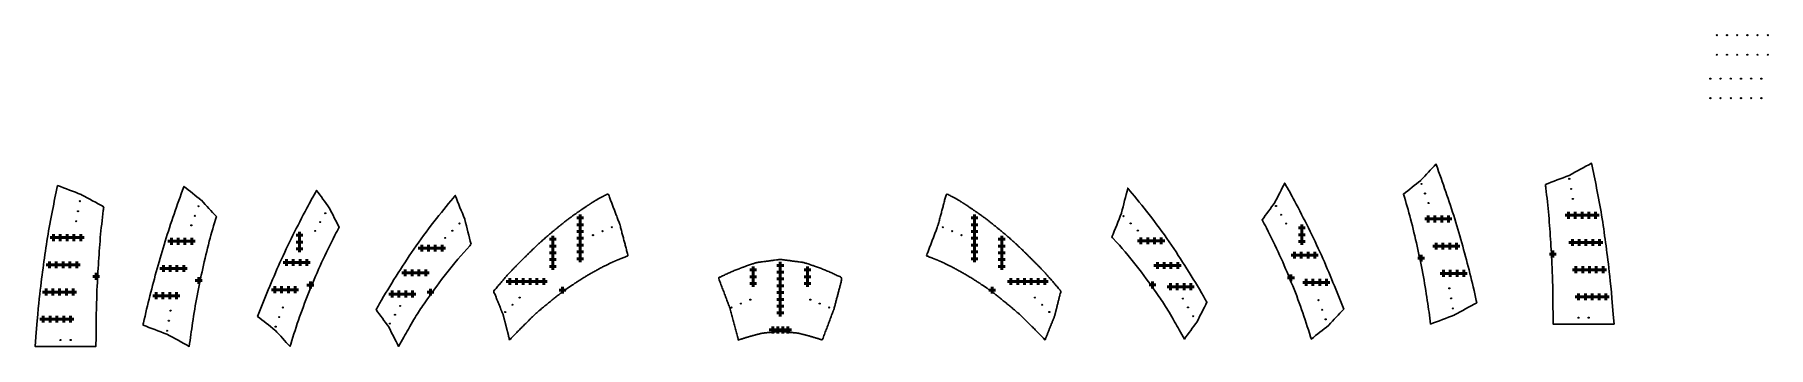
# Model space of a CAD drawing. Header units: inches. Extents: x -1683 to 11264, y -1696 to 865.
# Drawn here: x 7470 to 8490, y -403 to -219 of the extents above; entities that cross this region are included whole.
import ezdxf

# ---------------------------------------------------------------- set-up
doc = ezdxf.new("R2010")
doc.units = ezdxf.units.IN
doc.header["$MEASUREMENT"] = 0
doc.header["$PDMODE"] = 2
doc.header["$PDSIZE"] = 2
doc.layers.add('Drilling', color=3, linetype='Continuous', lineweight=13)
doc.layers.add('Engrave', color=4, linetype='Continuous', lineweight=50)

# ---------------------------------------------------------------- blocks, each defined once
blk = doc.blocks.new('*U2185')
at = {"layer": 'Engrave'}
blk.add_point((0, 0), dxfattribs=at)
blk = doc.blocks.new('*U2186')
at = {"layer": 'Engrave', "color": 0, "linetype": 'ByBlock', "lineweight": -2, "transparency": 16777216}
for p in [(0, 0), (4, 0), (8, 0), (12, 0), (16, 0)]:
    blk.add_blockref('*U2185', p, dxfattribs=at)
blk = doc.blocks.new('*U2187')
at = {"layer": 'Engrave'}
blk.add_point((0, 0), dxfattribs=at)
blk = doc.blocks.new('*U2188')
at = {"layer": 'Engrave', "color": 0, "linetype": 'ByBlock', "lineweight": -2, "transparency": 16777216}
for p in [(0, 0), (4, 0), (8, 0), (12, 0), (16, 0)]:
    blk.add_blockref('*U2187', p, dxfattribs=at)
blk = doc.blocks.new('*U2189')
at = {"layer": 'Engrave'}
blk.add_point((0, 0), dxfattribs=at)
blk = doc.blocks.new('*U2190')
at = {"layer": 'Engrave', "color": 0, "linetype": 'ByBlock', "lineweight": -2, "transparency": 16777216}
for p in [(0, 0), (4, 0), (8, 0), (12, 0), (16, 0)]:
    blk.add_blockref('*U2189', p, dxfattribs=at)
blk = doc.blocks.new('*U2191')
at = {"layer": 'Engrave'}
blk.add_point((0, 0), dxfattribs=at)
blk = doc.blocks.new('*U2192')
at = {"layer": 'Engrave', "color": 0, "linetype": 'ByBlock', "lineweight": -2, "transparency": 16777216}
for p in [(0, 0), (4, 0), (8, 0), (12, 0), (16, 0)]:
    blk.add_blockref('*U2191', p, dxfattribs=at)
blk = doc.blocks.new('*U2193')
at = {"layer": 'Engrave'}
blk.add_point((0, 0), dxfattribs=at)
blk = doc.blocks.new('*U2194')
at = {"layer": 'Engrave', "color": 0, "linetype": 'ByBlock', "lineweight": -2, "transparency": 16777216}
for p in [(0, 0), (4, 0), (8, 0), (12, 0)]:
    blk.add_blockref('*U2193', p, dxfattribs=at)
blk = doc.blocks.new('*U2195')
at = {"layer": 'Engrave'}
blk.add_point((0, 0), dxfattribs=at)
blk = doc.blocks.new('*U2196')
at = {"layer": 'Engrave', "color": 0, "linetype": 'ByBlock', "lineweight": -2, "transparency": 16777216}
for p in [(0, 0), (4, 0), (8, 0), (12, 0)]:
    blk.add_blockref('*U2195', p, dxfattribs=at)
blk = doc.blocks.new('*U2197')
at = {"layer": 'Engrave'}
blk.add_point((0, 0), dxfattribs=at)
blk = doc.blocks.new('*U2198')
at = {"layer": 'Engrave', "color": 0, "linetype": 'ByBlock', "lineweight": -2, "transparency": 16777216}
for p in [(0, 0), (4, 0), (8, 0), (12, 0)]:
    blk.add_blockref('*U2197', p, dxfattribs=at)
blk = doc.blocks.new('*U2199')
at = {"layer": 'Engrave'}
blk.add_point((0, 0), dxfattribs=at)
blk = doc.blocks.new('*U2200')
at = {"layer": 'Engrave', "color": 0, "linetype": 'ByBlock', "lineweight": -2, "transparency": 16777216}
for p in [(0, 0), (4, 0), (8, 0), (12, 0)]:
    blk.add_blockref('*U2199', p, dxfattribs=at)
blk = doc.blocks.new('*U2201')
at = {"layer": 'Engrave'}
blk.add_point((0, 0), dxfattribs=at)
blk = doc.blocks.new('*U2202')
at = {"layer": 'Engrave', "color": 0, "linetype": 'ByBlock', "lineweight": -2, "transparency": 16777216}
for p in [(0, 0), (4, 0), (8, 0), (12, 0)]:
    blk.add_blockref('*U2201', p, dxfattribs=at)
blk = doc.blocks.new('*U2203')
at = {"layer": 'Engrave'}
blk.add_point((0, 0), dxfattribs=at)
blk = doc.blocks.new('*U2204')
at = {"layer": 'Engrave', "color": 0, "linetype": 'ByBlock', "lineweight": -2, "transparency": 16777216}
for p in [(0, 0), (4, 0), (8, 0)]:
    blk.add_blockref('*U2203', p, dxfattribs=at)
blk = doc.blocks.new('*U2205')
at = {"layer": 'Engrave'}
blk.add_point((0, 0), dxfattribs=at)
blk = doc.blocks.new('*U2206')
at = {"layer": 'Engrave', "color": 0, "linetype": 'ByBlock', "lineweight": -2, "transparency": 16777216}
for p in [(0, 0), (4, 0), (8, 0), (12, 0)]:
    blk.add_blockref('*U2205', p, dxfattribs=at)
blk = doc.blocks.new('*U2207')
at = {"layer": 'Engrave'}
blk.add_point((0, 0), dxfattribs=at)
blk = doc.blocks.new('*U2208')
at = {"layer": 'Engrave', "color": 0, "linetype": 'ByBlock', "lineweight": -2, "transparency": 16777216}
for p in [(0, 0), (4, 0), (8, 0), (12, 0)]:
    blk.add_blockref('*U2207', p, dxfattribs=at)
blk = doc.blocks.new('*U2209')
at = {"layer": 'Engrave'}
blk.add_point((0, 0), dxfattribs=at)
blk = doc.blocks.new('*U2210')
at = {"layer": 'Engrave', "color": 0, "linetype": 'ByBlock', "lineweight": -2, "transparency": 16777216}
for p in [(0, 0), (4, 0), (8, 0), (12, 0)]:
    blk.add_blockref('*U2209', p, dxfattribs=at)
blk = doc.blocks.new('*U2211')
at = {"layer": 'Engrave'}
blk.add_point((0, 0), dxfattribs=at)
blk = doc.blocks.new('*U2212')
at = {"layer": 'Engrave', "color": 0, "linetype": 'ByBlock', "lineweight": -2, "transparency": 16777216}
for p in [(0, 0), (4, 0), (8, 0), (12, 0)]:
    blk.add_blockref('*U2211', p, dxfattribs=at)
blk = doc.blocks.new('*U2213')
at = {"layer": 'Engrave'}
blk.add_point((0, 0), dxfattribs=at)
blk = doc.blocks.new('*U2214')
at = {"layer": 'Engrave', "color": 0, "linetype": 'ByBlock', "lineweight": -2, "transparency": 16777216}
for p in [(0, 0), (4, 0), (8, 0), (12, 0)]:
    blk.add_blockref('*U2213', p, dxfattribs=at)
blk = doc.blocks.new('*U2215')
at = {"layer": 'Engrave'}
blk.add_point((0, 0), dxfattribs=at)
blk = doc.blocks.new('*U2216')
at = {"layer": 'Engrave', "color": 0, "linetype": 'ByBlock', "lineweight": -2, "transparency": 16777216}
for p in [(0, 0), (4, 0), (8, 0), (12, 0)]:
    blk.add_blockref('*U2215', p, dxfattribs=at)
blk = doc.blocks.new('*U2217')
at = {"layer": 'Engrave'}
blk.add_point((0, 0), dxfattribs=at)
blk = doc.blocks.new('*U2218')
at = {"layer": 'Engrave', "color": 0, "linetype": 'ByBlock', "lineweight": -2, "transparency": 16777216}
for p in [(0, 0), (4, 0), (8, 0), (12, 0)]:
    blk.add_blockref('*U2217', p, dxfattribs=at)
blk = doc.blocks.new('*U2219')
at = {"layer": 'Engrave'}
blk.add_point((0, 0), dxfattribs=at)
blk = doc.blocks.new('*U2220')
at = {"layer": 'Engrave', "color": 0, "linetype": 'ByBlock', "lineweight": -2, "transparency": 16777216}
for p in [(0, 0), (4, 0), (8, 0), (12, 0)]:
    blk.add_blockref('*U2219', p, dxfattribs=at)
blk = doc.blocks.new('*U2221')
at = {"layer": 'Engrave'}
blk.add_point((0, 0), dxfattribs=at)
blk = doc.blocks.new('*U2222')
at = {"layer": 'Engrave', "color": 0, "linetype": 'ByBlock', "lineweight": -2, "transparency": 16777216}
for p in [(0, 0), (4, 0), (8, 0)]:
    blk.add_blockref('*U2221', p, dxfattribs=at)
blk = doc.blocks.new('*U2223')
at = {"layer": 'Engrave'}
blk.add_point((0, 0), dxfattribs=at)
blk = doc.blocks.new('*U2224')
at = {"layer": 'Engrave', "color": 0, "linetype": 'ByBlock', "lineweight": -2, "transparency": 16777216}
for p in [(0, 0), (4, 0), (8, 0), (12, 0)]:
    blk.add_blockref('*U2223', p, dxfattribs=at)
blk = doc.blocks.new('*U2225')
at = {"layer": 'Engrave'}
blk.add_point((0, 0), dxfattribs=at)
blk = doc.blocks.new('*U2226')
at = {"layer": 'Engrave', "color": 0, "linetype": 'ByBlock', "lineweight": -2, "transparency": 16777216}
for p in [(0, 0), (4, 0), (8, 0), (12, 0)]:
    blk.add_blockref('*U2225', p, dxfattribs=at)
blk = doc.blocks.new('*U2227')
at = {"layer": 'Engrave'}
blk.add_point((0, 0), dxfattribs=at)
blk = doc.blocks.new('*U2228')
at = {"layer": 'Engrave', "color": 0, "linetype": 'ByBlock', "lineweight": -2, "transparency": 16777216}
for p in [(0, 0), (4, 0), (8, 0), (12, 0)]:
    blk.add_blockref('*U2227', p, dxfattribs=at)
blk = doc.blocks.new('*U2229')
at = {"layer": 'Engrave'}
blk.add_point((0, 0), dxfattribs=at)
blk = doc.blocks.new('*U2230')
at = {"layer": 'Engrave', "color": 0, "linetype": 'ByBlock', "lineweight": -2, "transparency": 16777216}
for p in [(0, 0), (4, 0), (8, 0), (12, 0), (16, 0)]:
    blk.add_blockref('*U2229', p, dxfattribs=at)
blk = doc.blocks.new('*U2231')
at = {"layer": 'Engrave'}
blk.add_point((0, 0), dxfattribs=at)
blk = doc.blocks.new('*U2232')
at = {"layer": 'Engrave', "color": 0, "linetype": 'ByBlock', "lineweight": -2, "transparency": 16777216}
for p in [(0, 0), (4, 0), (8, 0), (12, 0), (16, 0)]:
    blk.add_blockref('*U2231', p, dxfattribs=at)
blk = doc.blocks.new('*U2233')
at = {"layer": 'Engrave'}
blk.add_point((0, 0), dxfattribs=at)
blk = doc.blocks.new('*U2234')
at = {"layer": 'Engrave', "color": 0, "linetype": 'ByBlock', "lineweight": -2, "transparency": 16777216}
for p in [(0, 0), (4, 0), (8, 0), (12, 0), (16, 0)]:
    blk.add_blockref('*U2233', p, dxfattribs=at)
blk = doc.blocks.new('*U2235')
at = {"layer": 'Engrave'}
blk.add_point((0, 0), dxfattribs=at)
blk = doc.blocks.new('*U2236')
at = {"layer": 'Engrave', "color": 0, "linetype": 'ByBlock', "lineweight": -2, "transparency": 16777216}
for p in [(0, 0), (4, 0), (8, 0), (12, 0), (16, 0)]:
    blk.add_blockref('*U2235', p, dxfattribs=at)
blk = doc.blocks.new('*U2484')
at = {"layer": 'Engrave'}
blk.add_point((0, 0), dxfattribs=at)
blk = doc.blocks.new('*U2485')
at = {"layer": 'Engrave', "color": 0, "linetype": 'ByBlock', "lineweight": -2, "transparency": 16777216}
for p in [(0, 0), (4, 0), (8, 0), (12, 0), (16, 0), (20, 0)]:
    blk.add_blockref('*U2484', p, dxfattribs=at)
blk = doc.blocks.new('*U2486')
at = {"layer": 'Engrave'}
blk.add_point((0, 0), dxfattribs=at)
blk = doc.blocks.new('*U2487')
at = {"layer": 'Engrave', "color": 0, "linetype": 'ByBlock', "lineweight": -2, "transparency": 16777216}
for p in [(0, 0), (4, 0), (8, 0), (12, 0), (16, 0), (20, 0), (24, 0)]:
    blk.add_blockref('*U2486', p, dxfattribs=at)
blk = doc.blocks.new('*U2488')
at = {"layer": 'Engrave'}
blk.add_point((0, 0), dxfattribs=at)
blk = doc.blocks.new('*U2489')
at = {"layer": 'Engrave', "color": 0, "linetype": 'ByBlock', "lineweight": -2, "transparency": 16777216}
for p in [(0, 0), (4, 0), (8, 0), (12, 0), (16, 0)]:
    blk.add_blockref('*U2488', p, dxfattribs=at)
blk = doc.blocks.new('*U2490')
at = {"layer": 'Engrave'}
blk.add_point((0, 0), dxfattribs=at)
blk = doc.blocks.new('*U2491')
at = {"layer": 'Engrave', "color": 0, "linetype": 'ByBlock', "lineweight": -2, "transparency": 16777216}
for p in [(0, 0), (4, 0), (8, 0)]:
    blk.add_blockref('*U2490', p, dxfattribs=at)
blk = doc.blocks.new('*U2492')
at = {"layer": 'Engrave'}
blk.add_point((0, 0), dxfattribs=at)
blk = doc.blocks.new('*U2493')
at = {"layer": 'Engrave', "color": 0, "linetype": 'ByBlock', "lineweight": -2, "transparency": 16777216}
for p in [(0, 0), (4, 0), (8, 0)]:
    blk.add_blockref('*U2492', p, dxfattribs=at)
blk = doc.blocks.new('*U2494')
at = {"layer": 'Engrave'}
blk.add_point((0, 0), dxfattribs=at)
blk = doc.blocks.new('*U2495')
at = {"layer": 'Engrave', "color": 0, "linetype": 'ByBlock', "lineweight": -2, "transparency": 16777216}
for p in [(0, 0), (4, 0), (8, 0), (12, 0), (16, 0), (20, 0), (24, 0), (28, 0)]:
    blk.add_blockref('*U2494', p, dxfattribs=at)
blk = doc.blocks.new('*U2496')
at = {"layer": 'Engrave'}
blk.add_point((0, 0), dxfattribs=at)
blk = doc.blocks.new('*U2497')
at = {"layer": 'Engrave', "color": 0, "linetype": 'ByBlock', "lineweight": -2, "transparency": 16777216}
for p in [(0, 0), (4, 0), (8, 0), (12, 0), (16, 0), (20, 0)]:
    blk.add_blockref('*U2496', p, dxfattribs=at)
blk = doc.blocks.new('*U2498')
at = {"layer": 'Engrave'}
blk.add_point((0, 0), dxfattribs=at)
blk = doc.blocks.new('*U2499')
at = {"layer": 'Engrave', "color": 0, "linetype": 'ByBlock', "lineweight": -2, "transparency": 16777216}
for p in [(0, 0), (4, 0), (8, 0), (12, 0), (16, 0), (20, 0), (24, 0)]:
    blk.add_blockref('*U2498', p, dxfattribs=at)
blk = doc.blocks.new('*U2500')
at = {"layer": 'Engrave'}
blk.add_point((0, 0), dxfattribs=at)
blk = doc.blocks.new('*U2501')
at = {"layer": 'Engrave', "color": 0, "linetype": 'ByBlock', "lineweight": -2, "transparency": 16777216}
for p in [(0, 0), (4, 0), (8, 0), (12, 0), (16, 0)]:
    blk.add_blockref('*U2500', p, dxfattribs=at)

msp = doc.modelspace()

# ---------------------------------------------------------------- linework, layer by layer
for points, knots in [([(8305.1348, -384.3591), (8300.48514, -386.13639), (8295.83549, -387.91368), (8291.18583, -389.69097), (8290.59437, -385.07242), (8289.22119, -375.12053), (8286.70433, -359.83531), (8283.29397, -343.83531), (8279.69276, -328.29731), (8276.70851, -318.09264), (8275.22471, -313.2213), (8278.61521, -310.53974), (8282.00571, -307.85819), (8285.39621, -305.17663), (8285.43384, -305.14184), (8285.47148, -305.10705), (8285.50912, -305.07226), (8288.44842, -301.9026), (8291.38773, -298.73295), (8294.32703, -295.56329), (8294.36137, -295.65397), (8296.41277, -301.07797), (8300.13428, -311.83531), (8305.55083, -327.83531), (8310.10986, -343.83531), (8314.42866, -359.83531), (8317.02259, -370.94323), (8318.27454, -376.71781), (8318.36967, -377.15905), (8313.99849, -379.54042), (8309.62732, -381.92178), (8305.25615, -384.30315), (8305.2157, -384.3218), (8305.17525, -384.34045), (8305.1348, -384.3591)], [0, 0, 0, 0, 1, 1, 1, 1.8659784631, 2.8659784631, 3.8659784631, 4.8659784631, 5.7793545787, 5.7793545787, 5.7793545787, 6.7793545787, 6.7793545787, 6.7793545787, 7.7793545787, 7.7793545787, 7.7793545787, 8.7793545787, 8.7793545787, 8.7793545787, 8.7963559593, 9.7963559593, 10.7963559593, 11.7963559593, 12.7963559593, 13.7963559593, 13.8790894819, 13.8790894819, 13.8790894819, 14.8790894819, 14.8790894819, 14.8790894819, 15.8790894819, 15.8790894819, 15.8790894819, 15.8790894819]), ([(7547.82509, -395.68698), (7552.19626, -398.06835), (7556.56743, -400.44972), (7560.9386, -402.83108), (7561.53006, -398.21253), (7562.90324, -388.26065), (7565.4201, -372.97543), (7568.83046, -356.97543), (7572.43168, -341.43742), (7575.41592, -331.23275), (7576.89972, -326.36141), (7573.96042, -323.19176), (7571.02111, -320.0221), (7568.08181, -316.85245), (7568.04417, -316.81766), (7568.00653, -316.78286), (7567.9689, -316.74807), (7564.5784, -314.06652), (7561.1879, -311.38496), (7557.7974, -308.70341), (7557.76306, -308.79408), (7555.71167, -314.21809), (7551.99015, -324.97543), (7546.5736, -340.97543), (7542.01457, -356.97543), (7537.69577, -372.97543), (7535.10184, -384.08334), (7533.8499, -389.85792), (7533.75477, -390.29917), (7538.40442, -392.07646), (7543.05408, -393.85375), (7547.70373, -395.63104), (7547.74418, -395.64969), (7547.78463, -395.66833), (7547.82509, -395.68698)], [0, 0, 0, 0, 1, 1, 1, 1.8659784631, 2.8659784631, 3.8659784631, 4.8659784631, 5.7793545787, 5.7793545787, 5.7793545787, 6.7793545787, 6.7793545787, 6.7793545787, 7.7793545787, 7.7793545787, 7.7793545787, 8.7793545787, 8.7793545787, 8.7793545787, 8.7963559593, 9.7963559593, 10.7963559593, 11.7963559593, 12.7963559593, 13.7963559593, 13.8790894819, 13.8790894819, 13.8790894819, 14.8790894819, 14.8790894819, 14.8790894819, 15.8790894819, 15.8790894819, 15.8790894819, 15.8790894819]), ([(7611.30451, -393.21775), (7611.34215, -393.25254), (7611.37979, -393.28733), (7611.41742, -393.32212), (7614.35673, -396.49178), (7617.29603, -399.66143), (7620.23534, -402.83109), (7620.37606, -402.36909), (7622.14798, -396.57377), (7625.69045, -385.4451), (7631.82258, -369.4451), (7638.68074, -353.4451), (7644.54694, -341.1943), (7648.26508, -334.27683), (7649.11561, -332.72168), (7647.19956, -328.95899), (7645.28352, -325.1963), (7643.36747, -321.43361), (7643.34005, -321.38888), (7643.31264, -321.34415), (7643.28523, -321.29941), (7640.80251, -317.88397), (7638.3198, -314.46854), (7635.83709, -311.0531), (7633.86152, -314.5171), (7628.99557, -323.31444), (7621.8464, -337.4451), (7614.10738, -353.4451), (7607.44905, -369.35443), (7603.11861, -379.93042), (7601.13301, -385.17308), (7604.52351, -387.85464), (7607.91401, -390.53619), (7611.30451, -393.21775)], [0, 0, 0, 0, 1, 1, 1, 2, 2, 2, 2.0866238844, 3.0866238844, 4.0866238844, 5.0866238844, 6.0866238844, 6.3836499737, 6.3836499737, 6.3836499737, 7.3836499737, 7.3836499737, 7.3836499737, 8.3836499737, 8.3836499737, 8.3836499737, 9.3836499737, 9.3836499737, 9.3836499737, 10.0331503962, 11.0331503962, 12.0331503962, 13.0331503962, 14.0161490156, 14.0161490156, 14.0161490156, 15.0161490156, 15.0161490156, 15.0161490156, 15.0161490156]), ([(7678.27016, -391.40881), (7678.29757, -391.45355), (7678.32499, -391.49828), (7678.3524, -391.54302), (7680.26845, -395.30571), (7682.1845, -399.0684), (7684.10055, -402.83109), (7686.1135, -399.15052), (7690.97711, -390.62768), (7695.90293, -382.19347), (7700.5627, -375.55451), (7712.0885, -359.55451), (7721.27862, -348.62195), (7726.48525, -343.02273), (7726.73323, -342.75718), (7725.49943, -337.8836), (7724.26563, -333.01002), (7723.03183, -328.13644), (7723.0182, -328.0945), (7723.00457, -328.05255), (7722.99094, -328.0106), (7721.12449, -323.34258), (7719.25804, -318.67457), (7717.39159, -314.00655), (7714.0793, -317.9772), (7705.78484, -328.09919), (7694.21686, -343.55451), (7683.7575, -359.55451), (7676.06277, -372.09051), (7671.88813, -379.29317), (7670.82202, -381.1625), (7673.30473, -384.57794), (7675.78745, -387.99338), (7678.27016, -391.40881)], [0, 0, 0, 0, 1, 1, 1, 2, 2, 2, 2.7029739106, 3.7029739106, 4.7029739106, 5.7029739106, 6.7029739106, 6.7528278771, 6.7528278771, 6.7528278771, 7.7528278771, 7.7528278771, 7.7528278771, 8.7528278771, 8.7528278771, 8.7528278771, 9.7528278771, 9.7528278771, 9.7528278771, 10.6507005384, 11.6507005384, 12.6507005384, 13.6507005384, 14.0012001159, 14.0012001159, 14.0012001159, 15.0012001159, 15.0012001159, 15.0012001159, 15.0012001159]), ([(8109.35298, -324.31775), (8110.58678, -319.44418), (8111.82058, -314.5706), (8113.05438, -309.69702), (8116.36668, -313.66767), (8124.66114, -323.78966), (8136.22911, -339.24498), (8146.68847, -355.24498), (8154.3832, -367.78098), (8158.55784, -374.98364), (8159.62395, -376.85297), (8157.7079, -380.61566), (8155.79185, -384.37835), (8153.8758, -388.14104), (8153.84839, -388.18578), (8153.82098, -388.23051), (8153.79356, -388.27525), (8151.31085, -391.69068), (8148.82814, -395.10612), (8146.34543, -398.52156), (8144.33247, -394.84099), (8139.46886, -386.31816), (8134.54304, -377.88395), (8129.88327, -371.24498), (8118.35747, -355.24498), (8109.16735, -344.31243), (8103.96072, -338.7132), (8103.71274, -338.44765), (8105.57919, -333.77963), (8107.44564, -329.11161), (8109.31209, -324.4436), (8109.32572, -324.40165), (8109.33935, -324.3597), (8109.35298, -324.31775)], [0, 0, 0, 0, 1, 1, 1, 1.8978726613, 2.8978726613, 3.8978726613, 4.8978726613, 5.2483722389, 5.2483722389, 5.2483722389, 6.2483722389, 6.2483722389, 6.2483722389, 7.2483722389, 7.2483722389, 7.2483722389, 8.2483722389, 8.2483722389, 8.2483722389, 8.9513461495, 9.9513461495, 10.9513461495, 11.9513461495, 12.9513461495, 13.0012001159, 13.0012001159, 13.0012001159, 14.0012001159, 14.0012001159, 14.0012001159, 15.0012001159, 15.0012001159, 15.0012001159, 15.0012001159]), ([(8199.52892, -318.16584), (8199.55634, -318.12111), (8199.58375, -318.07638), (8199.61116, -318.03164), (8201.52721, -314.26895), (8203.44326, -310.50626), (8205.35931, -306.74357), (8207.33488, -310.20758), (8212.20083, -319.00491), (8219.35, -333.13558), (8227.08902, -349.13558), (8233.74735, -365.04491), (8238.07779, -375.6209), (8240.06338, -380.86356), (8237.12408, -384.03321), (8234.18478, -387.20287), (8231.24547, -390.37252), (8231.20783, -390.40731), (8231.1702, -390.4421), (8231.13256, -390.4769), (8227.74206, -393.15845), (8224.35156, -395.84001), (8220.96106, -398.52156), (8220.82034, -398.05957), (8219.04841, -392.26424), (8215.50595, -381.13558), (8209.37382, -365.13558), (8202.51566, -349.13558), (8196.64946, -336.88477), (8192.93131, -329.9673), (8192.08079, -328.41216), (8194.5635, -324.99672), (8197.04621, -321.58128), (8199.52892, -318.16584)], [0, 0, 0, 0, 1, 1, 1, 2, 2, 2, 2.6495004225, 3.6495004225, 4.6495004225, 5.6495004225, 6.6324990419, 6.6324990419, 6.6324990419, 7.6324990419, 7.6324990419, 7.6324990419, 8.6324990419, 8.6324990419, 8.6324990419, 9.6324990419, 9.6324990419, 9.6324990419, 9.7191229263, 10.7191229263, 11.7191229263, 12.7191229263, 13.7191229263, 14.0161490156, 14.0161490156, 14.0161490156, 15.0161490156, 15.0161490156, 15.0161490156, 15.0161490156])]:
    msp.add_open_spline(points, degree=3, knots=knots)
at = {"transparency": 33554687}
for points in [[(8358.68185, -307.54662), (8358.77338, -308.26141), (8359.53863, -314.30952), (8360.83649, -325.69097), (8361.84667, -341.69097), (8362.8565, -357.68531), (8363.15311, -373.674), (8363.25551, -389.69097), (8375.20589, -389.69097), (8387.15628, -389.69097), (8399.10667, -389.69097), (8397.83677, -373.69097), (8396.3028, -357.69097), (8394.12742, -341.69097), (8391.95204, -325.69097), (8388.98732, -310.13221), (8386.92036, -299.90679), (8385.86568, -295.0147), (8381.49451, -297.39607), (8377.12334, -299.77744), (8372.75217, -302.15881), (8372.71172, -302.17745), (8372.67126, -302.1961), (8372.63081, -302.21475), (8367.98116, -303.99204), (8363.3315, -305.76933), (8358.68185, -307.54662)], [(7510.62968, -320.68673), (7510.53815, -321.40151), (7509.77291, -327.44963), (7508.47505, -338.83108), (7507.46486, -354.83108), (7506.45504, -370.82542), (7506.15843, -386.81411), (7506.05603, -402.83108), (7494.10564, -402.83108), (7482.15525, -402.83108), (7470.20486, -402.83108), (7471.47476, -386.83108), (7473.00873, -370.83108), (7475.18411, -354.83108), (7477.35949, -338.83108), (7480.32421, -323.27232), (7482.39117, -313.0469), (7483.44585, -308.15481), (7488.0955, -309.9321), (7492.74516, -311.70939), (7497.39481, -313.48669), (7497.43527, -313.50533), (7497.47572, -313.52398), (7497.51617, -313.54263), (7501.88734, -315.924), (7506.25851, -318.30537), (7510.62968, -320.68673)]]:
    msp.add_open_spline(points, degree=3, knots=[0, 0, 0, 0, 0.1340215369, 1.1340215369, 2.1340215369, 3.1340215369, 4.1329609896, 4.1329609896, 4.1329609896, 5.1329609896, 5.1329609896, 5.1329609896, 6.1329609896, 7.1329609896, 8.1329609896, 9.1329609896, 10.0502274669, 10.0502274669, 10.0502274669, 11.0502274669, 11.0502274669, 11.0502274669, 12.0502274669, 12.0502274669, 12.0502274669, 13.0502274669, 13.0502274669, 13.0502274669, 13.0502274669], dxfattribs=at)
for points, weights, knots in [([(7745.65546, -384.46562), (7746.88926, -389.3392), (7748.12307, -394.21277), (7749.35687, -399.08635), (7754.08306, -394.0252), (7764.33282, -383.88368), (7764.33282, -383.88368), (7778.25624, -372.23416), (7784.5891, -367.88368), (7793.19625, -361.97085), (7807.5464, -354.13435), (7812.38055, -352.16797), (7816.40994, -350.52893), (7819.08055, -349.54978), (7817.45448, -343.36907), (7815.82841, -337.18837), (7814.20233, -331.00766), (7814.19342, -330.9738), (7814.18275, -330.94046), (7814.17034, -330.90772), (7811.90558, -324.93163), (7809.64082, -318.95555), (7807.37605, -312.97946), (7804.7622, -314.30986), (7799.05126, -317.35802), (7795.33246, -319.88368), (7783.68006, -327.79756), (7774.00958, -335.88368), (7766.91765, -341.81371), (7756.77983, -351.88368), (7749.95365, -358.66418), (7744.37236, -365.12437), (7740.39197, -369.88409), (7740.01522, -370.33572), (7741.88167, -375.00374), (7743.74812, -379.67176), (7745.61457, -384.33978), (7745.6282, -384.38172), (7745.64183, -384.42367), (7745.65546, -384.46562)], [1, 1, 1, 1, 1, 1, 1, 1, 1, 1, 1, 1, 1, 1, 1, 1, 1, 0.999081657213, 0.999081657213, 1, 1, 1, 1, 1, 1, 1, 1, 1, 1, 1, 1, 1, 1, 1, 1, 1, 1, 1, 1, 1], [0, 0, 0, 0, 1, 1, 1, 1.9501460336, 2.9501460336, 3.9501460336, 4.9501460336, 5.9501460336, 6.9501460336, 7.9501460336, 8.571211812, 8.571211812, 8.571211812, 9.571211812, 9.571211812, 9.571211812, 9.6762005944, 9.6762005944, 9.6762005944, 10.6762005944, 10.6762005944, 10.6762005944, 11.0696943605, 12.0696943605, 13.0696943605, 14.0696943605, 15.0696943605, 16.0696943605, 17.0696943605, 18.0696943605, 18.1718216991, 18.1718216991, 18.1718216991, 19.1718216991, 19.1718216991, 19.1718216991, 20.1718216991, 20.1718216991, 20.1718216991, 20.1718216991]), ([(8069.94249, -385.08231), (8068.07604, -389.75033), (8066.20959, -394.41835), (8064.34313, -399.08636), (8059.61695, -394.02522), (8049.36718, -383.8837), (8049.36718, -383.8837), (8035.44376, -372.23418), (8029.1109, -367.8837), (8020.50375, -361.97086), (8006.1536, -354.13437), (8001.31945, -352.16798), (7997.29006, -350.52895), (7994.61945, -349.54979), (7996.87968, -343.57178), (7999.13991, -337.59377), (8001.40014, -331.61576), (8001.41234, -331.58349), (8001.42285, -331.55064), (8001.43166, -331.51728), (8003.06242, -325.33801), (8004.69318, -319.15874), (8006.32395, -312.97948), (8008.9378, -314.30987), (8014.64874, -317.35803), (8018.36754, -319.8837), (8030.01994, -327.79757), (8039.69043, -335.8837), (8046.78235, -341.81372), (8056.92017, -351.8837), (8063.74635, -358.6642), (8069.32764, -365.12439), (8073.30803, -369.8841), (8073.68478, -370.33574), (8072.45098, -375.20931), (8071.21718, -380.08289), (8069.98337, -384.95647), (8069.96975, -384.99842), (8069.95612, -385.04036), (8069.94249, -385.08231)], [1, 1, 1, 1, 1, 1, 1, 1, 1, 1, 1, 1, 1, 1, 1, 1, 1, 0.999108350251, 0.999108350251, 1, 1, 1, 1, 1, 1, 1, 1, 1, 1, 1, 1, 1, 1, 1, 1, 1, 1, 1, 1, 1], [0, 0, 0, 0, 1, 1, 1, 1.9501460336, 2.9501460336, 3.9501460336, 4.9501460336, 5.9501460336, 6.9501460336, 7.9501460336, 8.571211812, 8.571211812, 8.571211812, 9.571211812, 9.571211812, 9.571211812, 9.6746631675, 9.6746631675, 9.6746631675, 10.6746631675, 10.6746631675, 10.6746631675, 11.0681569336, 12.0681569336, 13.0681569336, 14.0681569336, 15.0681569336, 16.0681569336, 17.0681569336, 18.0681569336, 18.1702842722, 18.1702842722, 18.1702842722, 19.1702842722, 19.1702842722, 19.1702842722, 20.1702842722, 20.1702842722, 20.1702842722, 20.1702842722]), ([(7879.03721, -380.4443), (7876.77245, -374.46821), (7874.50768, -368.49213), (7872.24292, -362.51605), (7874.13881, -361.54617), (7882.40255, -357.57136), (7895.1518, -353.3146), (7895.1518, -353.42027), (7908.63504, -351.65873), (7908.63506, -351.65873), (7908.63507, -351.65873), (7922.11832, -353.42027), (7922.11832, -353.3146), (7934.86756, -357.57136), (7943.13131, -361.54617), (7945.02719, -362.51605), (7943.39643, -368.69531), (7941.76566, -374.87458), (7940.1349, -381.05385), (7940.1261, -381.08721), (7940.11558, -381.12006), (7940.10338, -381.15233), (7937.84315, -387.13034), (7935.58292, -393.10835), (7933.32269, -399.08636), (7933.13966, -399.01925), (7928.89506, -397.54692), (7919.23442, -395.02976), (7919.23442, -395.02976), (7908.63506, -394.01728), (7908.94391, -394.00337), (7908.84096, -394.00337), (7908.73801, -394.00337), (7908.63506, -394.00337), (7908.5321, -394.00337), (7908.42915, -394.00337), (7908.3262, -394.00337), (7908.63506, -394.01728), (7898.03569, -395.02976), (7898.03569, -395.02976), (7888.37505, -397.54692), (7884.13045, -399.01925), (7883.94742, -399.08636), (7882.32135, -392.90565), (7880.69527, -386.72495), (7879.0692, -380.54424), (7879.06029, -380.51038), (7879.04962, -380.47704), (7879.03721, -380.4443)], [1, 1, 1, 1, 1, 1, 1, 1, 1, 1, 1, 1, 1, 1, 1, 1, 1, 1, 1, 0.999108350251, 0.999108350251, 1, 1, 1, 1, 1, 1, 1, 1, 1, 1, 1, 1, 1, 1, 1, 1, 1, 1, 1, 1, 1, 1, 1, 1, 1, 0.999081657213, 0.999081657213, 1], [0, 0, 0, 0, 1, 1, 1, 1.606506234, 2.606506234, 3.606506234, 4.606506234, 4.606506234, 4.606506234, 5.606506234, 6.606506234, 7.606506234, 8.2130124679, 8.2130124679, 8.2130124679, 9.2130124679, 9.2130124679, 9.2130124679, 9.3164638235, 9.3164638235, 9.3164638235, 10.3164638235, 10.3164638235, 10.3164638235, 10.695398045, 11.695398045, 12.695398045, 13.695398045, 13.695398045, 13.695398045, 14.695398045, 14.695398045, 14.695398045, 15.695398045, 15.695398045, 15.695398045, 16.695398045, 17.695398045, 18.695398045, 19.0743322666, 19.0743322666, 19.0743322666, 20.0743322666, 20.0743322666, 20.0743322666, 20.179321049, 20.179321049, 20.179321049, 20.179321049])]:
    msp.add_rational_spline(points, weights, degree=3, knots=knots)
at = {"layer": 'Drilling'}
for centre in [(8459.54221, -219.69243), (8465.54221, -219.69243), (8471.54221, -219.69243), (8477.54221, -219.69243), (8483.54221, -219.69243), (8489.54221, -219.69243), (8459.54221, -231.19243), (8465.54221, -231.19243), (8471.54221, -231.19243), (8477.54221, -231.19243), (8483.54221, -231.19243), (8489.54221, -231.19243), (8455.77869, -245.24892), (8461.77869, -245.24892), (8467.77869, -245.24892), (8473.77869, -245.24892), (8479.77869, -245.24892), (8485.77869, -245.24892), (8455.77869, -256.74892), (8461.77869, -256.74892), (8467.77869, -256.74892), (8473.77869, -256.74892), (8479.77869, -256.74892), (8485.77869, -256.74892), (8372.79252, -304.23547), (8285.82171, -307.2041), (8287.91338, -312.8277), (8373.83002, -310.14509), (8374.86752, -316.05471), (7495.48152, -323.2852), (7496.51902, -317.37558), (7564.21105, -325.96781), (7566.30273, -320.34421), (7640.97635, -324.48547), (8110.50226, -326.19627), (8200.22005, -320.17594), (8203.22005, -325.37209), (8290.00505, -318.4513), (7494.44402, -329.19482), (7562.11938, -331.59142), (7634.97635, -334.87777), (7637.97635, -329.68162), (7715.70632, -334.75368), (7719.94371, -330.5058), (7803.97894, -335.03388), (7809.51559, -332.72185), (8004.18441, -332.72186), (8009.72106, -335.03389), (8114.73965, -330.44415), (8118.97705, -334.69203), (8206.22005, -330.56825), (7711.46892, -339.00156), (7798.44229, -337.34591), (8015.25771, -337.34592), (7755.27954, -374.09134), (7885.45576, -377.63436), (7890.99241, -375.32233), (7926.2777, -375.32233), (7931.81435, -377.63436), (8058.42047, -374.09135), (8145.48469, -374.69689), (8225.28304, -375.63355), (8302.184, -368.65096), (8303.2215, -374.56058), (7548.90294, -387.7007), (7549.94044, -381.79108), (7613.82168, -385.56668), (7615.91335, -379.94308), (7681.96128, -384.20257), (7684.96128, -379.00641), (7746.80474, -382.5871), (7751.04214, -378.33922), (7879.91911, -379.9464), (7937.351, -379.9464), (8062.65786, -378.33923), (8066.89526, -382.58711), (8148.48469, -379.89304), (8151.48469, -385.08919), (8227.37472, -381.25716), (8229.46639, -386.88076), (8304.259, -380.4702), (8378.18109, -385.94097), (8384.18109, -385.94097), (7547.86543, -393.61032), (7611.73001, -391.19028), (7678.96128, -389.39872), (7485.13045, -399.08108), (7491.13045, -399.08108)]:
    msp.add_circle(centre, 0.3225, dxfattribs=at)
at = {"layer": 'Engrave'}
for p in [(8363.0941, -348.48816), (8285.63711, -350.94167), (7506.21744, -361.62827), (7566.48733, -364.08179), (7632.15755, -366.7316), (8127.59139, -366.6615), (8209.03885, -362.42208), (7702.85458, -370.97103), (7780.47032, -369.76319), (8033.22968, -369.76321), (7904.13506, -393.17337), (7907.13506, -393.17337), (7910.13506, -393.17337), (7913.13506, -393.17337)]:
    msp.add_point(p, dxfattribs=at)

# ---------------------------------------------------------------- block references
at = {"layer": 'Engrave', "xscale": -1}
for name, p, rotation in [('*U2487', (7790.84445, -351.20511), 270.0000000000032), ('*U2204', (7625.81255, -345.4451), 270), ('*U2489', (7774.84445, -355.75102), 270.0000000000032), ('*U2491', (7892.63506, -365.85731), 270), ('*U2495', (7908.63506, -383.15873), 270)]:
    msp.add_blockref(name, p, dxfattribs=dict(at, rotation=rotation))
at = {"layer": 'Engrave'}
for name, p, rotation in [('*U2499', (8022.85555, -351.20512), 89.99999999999676), ('*U2222', (8215.38385, -341.13558), 90.00000000000001), ('*U2501', (8038.85555, -355.75103), 89.99999999999676), ('*U2493', (7924.63506, -365.85731), 90.00000000000001)]:
    msp.add_blockref(name, p, dxfattribs=dict(at, rotation=rotation))
for name, p in [('*U2228', (8289.73943, -327.83531)), ('*U2236', (8372.25905, -325.69097)), ('*U2214', (8120.76105, -340.75717)), ('*U2226', (8294.43781, -343.83531)), ('*U2234', (8374.59529, -341.69097)), ('*U2212', (8130.43478, -355.24498)), ('*U2220', (8211.07131, -349.13558)), ('*U2232', (8376.64978, -357.69097)), ('*U2497', (8044.28079, -364.68683)), ('*U2216', (8138.17436, -367.6856)), ('*U2218', (8217.97276, -365.13558)), ('*U2224', (8298.72151, -359.83531)), ('*U2230', (8378.26062, -373.69097))]:
    msp.add_blockref(name, p, dxfattribs=at)
at = {"layer": 'Engrave', "xscale": -1}
for name, p in [('*U2192', (7497.05248, -338.83108)), ('*U2198', (7562.385, -340.97543)), ('*U2208', (7709.68493, -345.0667)), ('*U2190', (7494.71624, -354.83108)), ('*U2196', (7557.68662, -356.97543)), ('*U2202', (7630.12509, -353.4451)), ('*U2206', (7700.0112, -359.55451)), ('*U2485', (7769.41921, -364.68682)), ('*U2188', (7492.66175, -370.83108)), ('*U2194', (7553.40292, -372.97543)), ('*U2200', (7623.22364, -369.4451)), ('*U2210', (7692.27161, -371.99512)), ('*U2186', (7491.05092, -386.83108))]:
    msp.add_blockref(name, p, dxfattribs=at)

doc.saveas('drawing.dxf')
